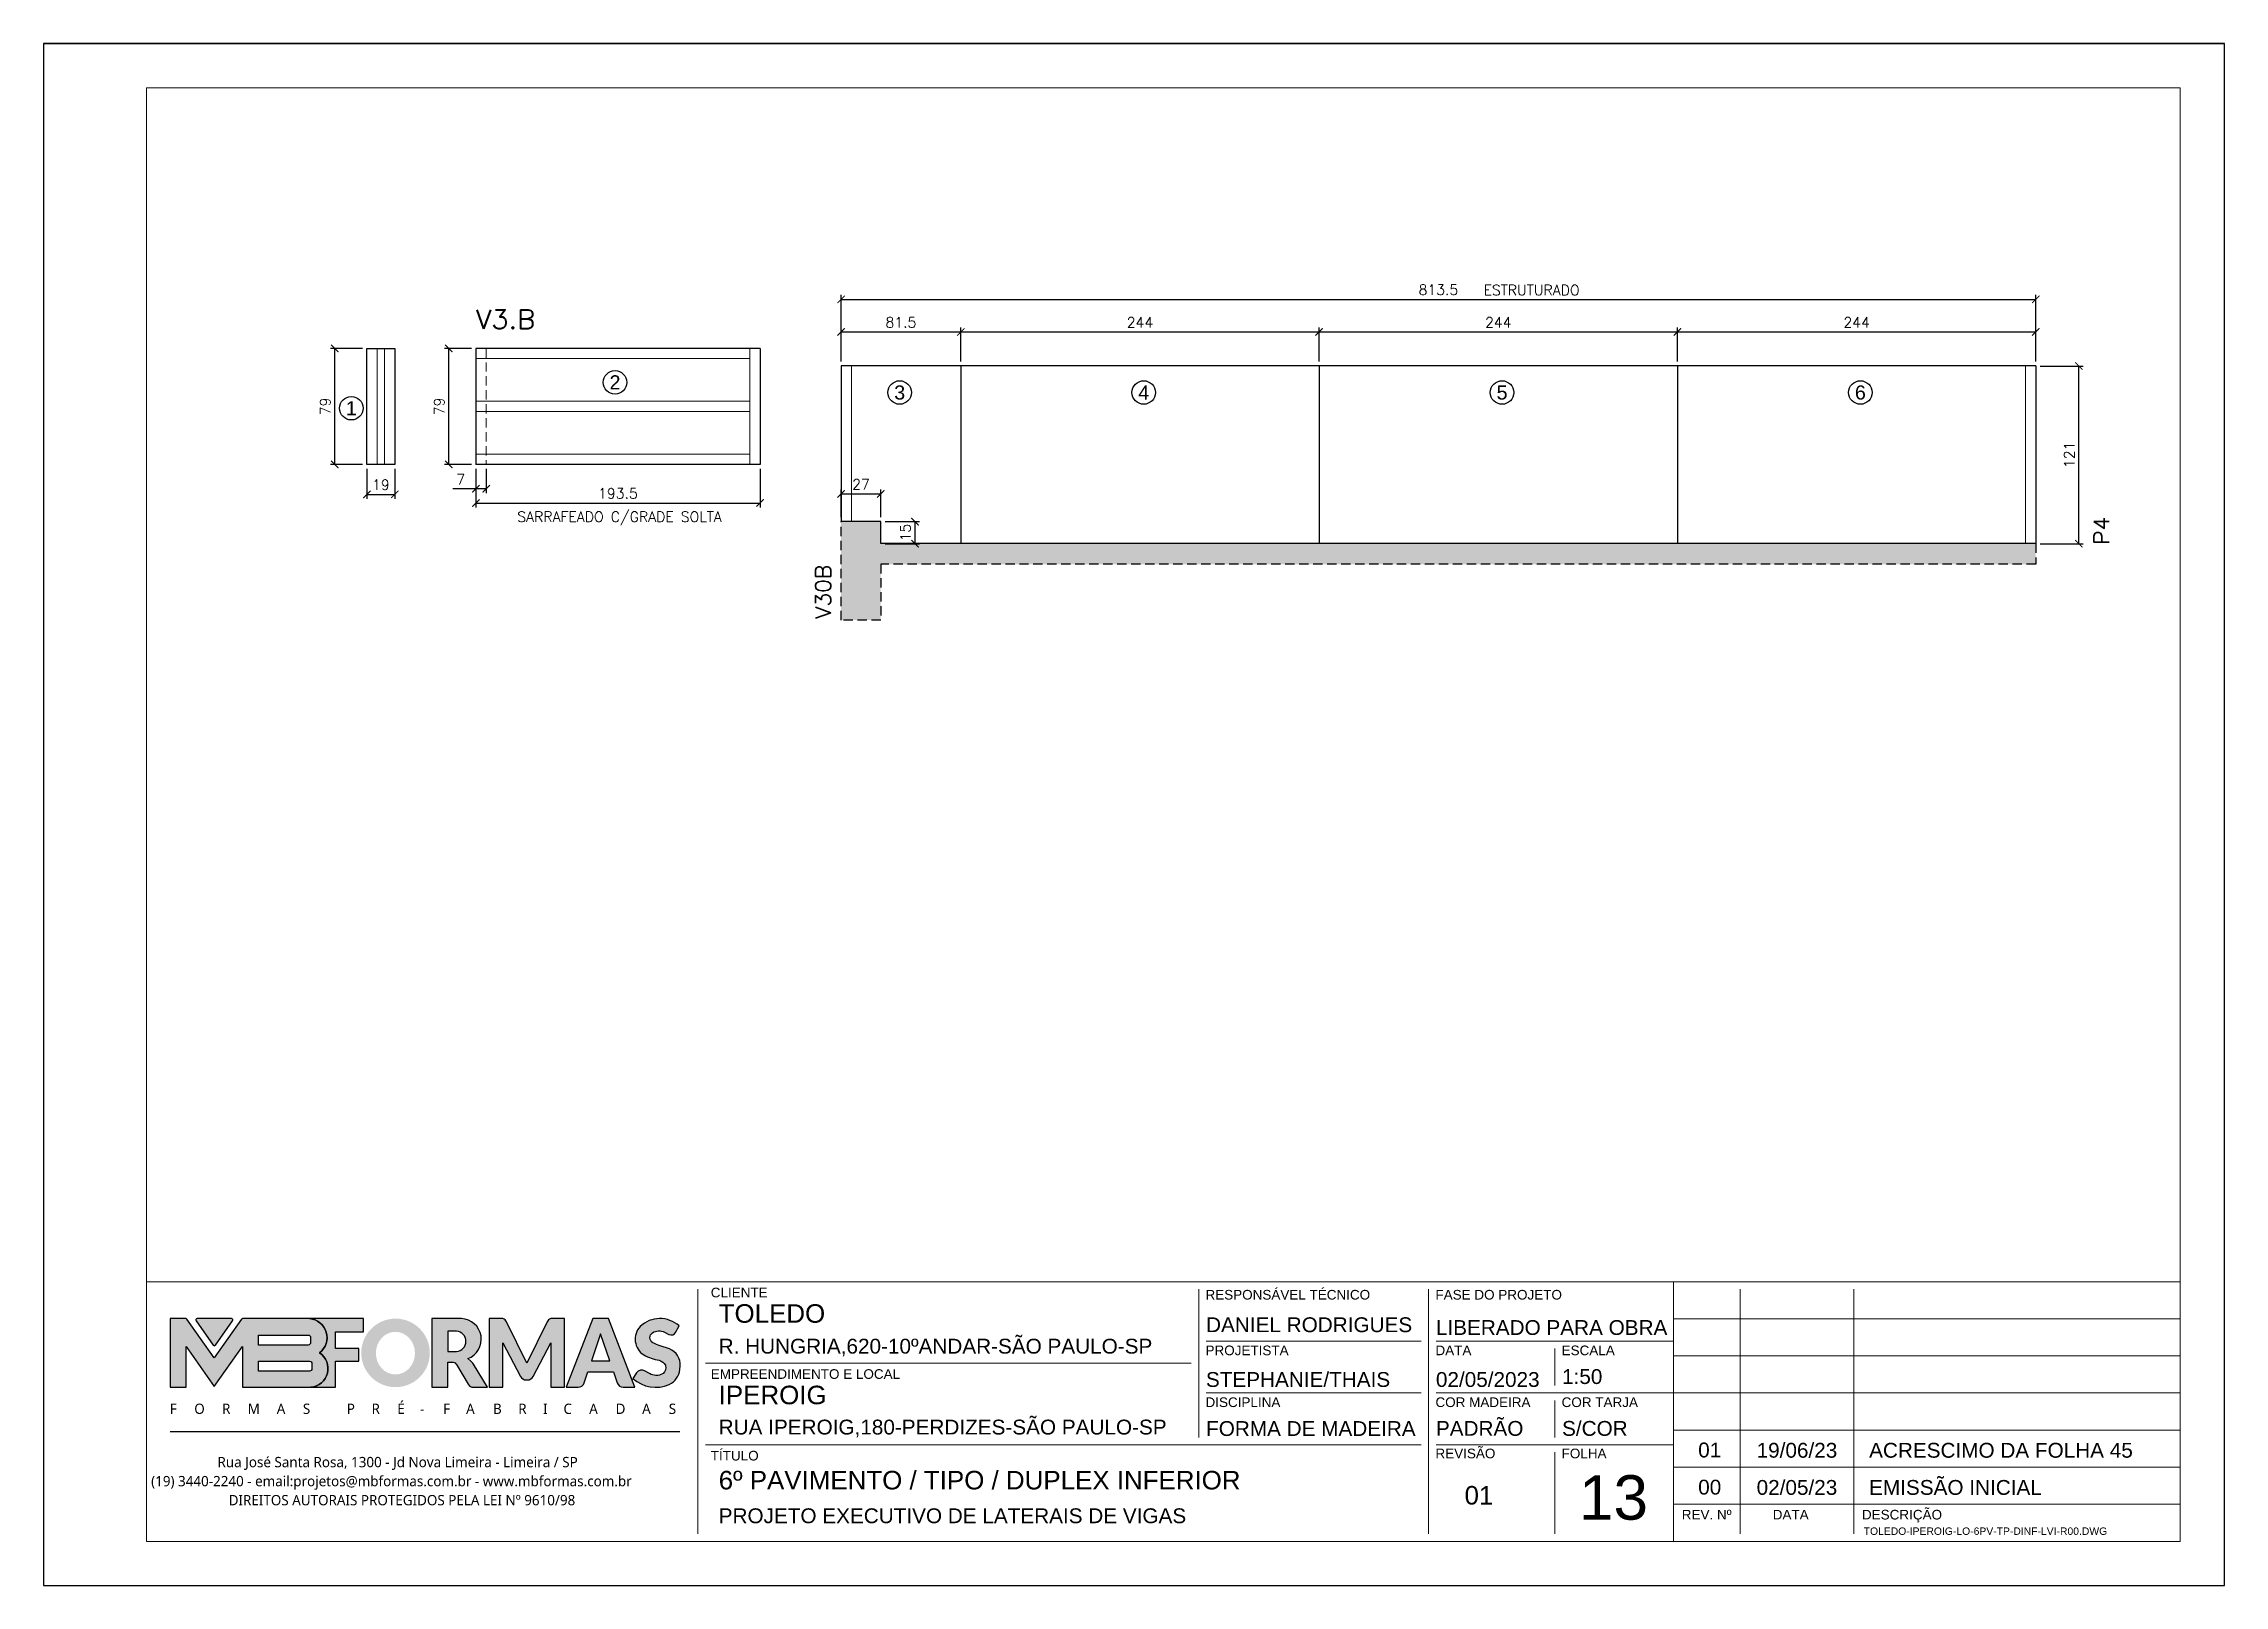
# Model space of a CAD drawing. Extents: x -23436 to 4767, y -4638 to 9755.
# Drawn here: x -19091 to -17606, y 5232 to 6282 of the extents above; entities that cross this region are included whole.
import ezdxf
from ezdxf.enums import TextEntityAlignment as Align

# ---------------------------------------------------------------- set-up
doc = ezdxf.new("R2010")
doc.units = 0
doc.header["$PDMODE"] = 2
doc.header["$PDSIZE"] = 10
doc.linetypes.add('HIDDEN', pattern=[9.525, 6.35, -3.175])
doc.layers.get('0').update_dxf_attribs({"lineweight": 13})
doc.layers.get('Defpoints').update_dxf_attribs({"lineweight": 13})
for name, color, linetype in [('Concreto', 250, 'HIDDEN'), ('Cota', 4, 'Continuous'), ('MB Logo', 255, 'Continuous'), ('Painéis', 200, 'Continuous'), ('Romaneio', 10, 'Continuous')]:
    doc.layers.add(name, color=color, linetype=linetype)
for name, color, linetype, lineweight in [('FOLHA MB', 7, 'Continuous', 13), ('N° Folha', 5, 'Continuous', 13), ('Sarr 2.2x7', 40, 'Continuous', 9), ('Texto Seção', 7, 'Continuous', 15)]:
    doc.layers.add(name, color=color, linetype=linetype, lineweight=lineweight)
doc.layers.add('Laje_Perimetro', color=7, linetype='Continuous', plot=False)
doc.styles.add('ARIAL', font='arial.ttf', dxfattribs={"oblique": 15, "height": 25})
doc.styles.add('MB_C01', font='arial.ttf', dxfattribs={"height": 1.3})
doc.styles.add('MB_C02', font='arial.ttf', dxfattribs={"height": 2})
doc.styles.add('MB_C03', font='arial.ttf', dxfattribs={"height": 2.5})
doc.styles.add('MB_C04', font='arial.ttf', dxfattribs={"height": 6})
doc.styles.add('MtXpl_Lucida_Sans_Un', font='l_10646.ttf')
doc.styles.add('REGUA-120', font='ROMANS.shx', dxfattribs={"height": 15})
doc.styles.add('ROMANS', font='romans.shx')
doc.dimstyles.new('Cota Paínel', dxfattribs={"dimtxt": 7, "dimasz": 5, "dimexe": 3, "dimexo": 3, "dimgap": 3, "dimtad": 1, "dimdec": 1, "dimzin": 12, "dimdsep": 46, "dimtxsty": 'ROMANS', "dimblk": 'ARCHTICK', "dimcen": 0, "dimclrd": 4, "dimclre": 4, "dimclrt": 1, "dimadec": 1, "dimazin": 3, "dimtfac": 1, "dimtdec": 1, "dimtmove": 0, "dimatfit": 3, "dimldrblk": 'OBLIQUE', "dimfxl": 1, "dimtolj": 1, "dimtzin": 12, "dimarcsym": 0})

msp = doc.modelspace()

# ---------------------------------------------------------------- texts
at = {"layer": 'N° Folha', "color": 5, "style": 'MB_C04'}
msp.add_text('13', height=30.306, dxfattribs=at).set_placement((-18045.93, 5277))
at = {"layer": 'Painéis', "color": 1, "char_height": 7, "attachment_point": 5, "style": 'ROMANS'}
for s, insert in [('\\A1;ESTRUTURADO', (-18078.14, 6114.44)), ('\\A1;SARRAFEADO C/GRADE SOLTA', (-18699.21, 5958.9))]:
    msp.add_mtext(s, dxfattribs=dict(at, insert=insert))
at = {"layer": 'Romaneio', "color": 0, "style": 'ARIAL'}
for s, p in [('2', (-18702.3, 6051.56)), ('3', (-18508.45, 6044.66)), ('4', (-18342.25, 6044.66)), ('5', (-18098.25, 6044.66)), ('6', (-17854.25, 6044.66)), ('1', (-18881.84, 6033.95))]:
    msp.add_text(s, height=9.6, dxfattribs=at).set_placement(p, align=Align.MIDDLE_CENTER)
at = {"layer": 'Texto Seção', "style": 'REGUA-120', "width": 1.05}
msp.add_text('V3.B', height=13, dxfattribs=at).set_placement((-18797.03, 6088.04))
for s, p in [('P4', (-17684.86, 5940.8)), ('V30B', (-18555.34, 5890.43))]:
    msp.add_text(s, height=10.4, rotation=90, dxfattribs=at).set_placement(p)

# ---------------------------------------------------------------- blocks, each defined once
blk = doc.blocks.new('MB-NOVO')
at = {"layer": 'MB Logo', "linetype": 'Continuous'}
h = blk.add_hatch(color=256, dxfattribs=at)
h.dxf.hatch_style = 1
h.set_gradient(color1=(242, 132, 69), color2=(247, 180, 141), rotation=90, tint=1)
h.paths.add_polyline_path([(-18529.6, 10980.8), (-18475.7, 10980.8, 0.706757), (-18468.7, 11008, 0.681802), (-18476.7, 11034.9), (-18529.4, 11034.9, 0.243712), (-18530.2, 11034.5), (-18551.7, 11003.9), (-18573.3, 11034.5, 0.243712), (-18574.1, 11034.9), (-18586.5, 11034.9), (-18586.5, 10980.8), (-18573.9, 10980.8), (-18573.9, 11012.9), (-18551.7, 10981.5), (-18529.6, 11012.9)])
h.paths.add_polyline_path([(-18516.8, 11014.1), (-18516.8, 11022), (-18477.8, 11022, -0.414214), (-18475.8, 11020), (-18475.8, 11016.1, -0.414214), (-18477.8, 11014.1)], flags=16)
h.paths.add_polyline_path([(-18516.8, 11001.4), (-18476.8, 11001.4, -0.414214), (-18474.8, 10999.4), (-18474.8, 10995.5, -0.414214), (-18476.8, 10993.5), (-18516.8, 10993.5)], flags=16)
at = {"layer": 'MB Logo', "true_color": 0x262626}
h = blk.add_hatch(color=250, dxfattribs=at)
h.dxf.hatch_style = 1
h.paths.add_polyline_path([(-18537.3, 11033.3, 0.60809), (-18538.1, 11034.9), (-18565.3, 11034.9, 0.60809), (-18566.1, 11033.3), (-18552.5, 11014, 0.518202), (-18550.9, 11014)])
h = blk.add_hatch(color=250, dxfattribs=at)
h.dxf.hatch_style = 1
h.paths.add_polyline_path([(-18456.2, 11011.3), (-18456.2, 11024.6), (-18434.2, 11024.6), (-18434.2, 11034.9), (-18476.7, 11034.9, -0.681802), (-18468.7, 11008, -0.706757), (-18475.7, 10980.8), (-18456.2, 10980.8), (-18456.2, 11001.4), (-18437.8, 11001.4), (-18437.8, 11011.3)])
h = blk.add_hatch(color=250, dxfattribs=at)
h.dxf.hatch_style = 1
h.paths.add_polyline_path([(-18435.9, 11007.9, 1), (-18381.9, 11007.9, 1)])
edge = h.paths.add_edge_path(flags=16)
edge.add_ellipse((-18409, 11007.7), major_axis=(0, 16.8), ratio=0.916255, start_angle=0, end_angle=360)
h = blk.add_hatch(color=250, dxfattribs=at)
h.dxf.hatch_style = 1
h.paths.add_polyline_path([(-18357, 11034.9), (-18380.2, 11034.9), (-18380.2, 10980.8), (-18367.6, 10980.8), (-18367.6, 11000.7), (-18363.4, 11000.7, -0.195765), (-18360.9, 10998.9), (-18351.8, 10983.2, 0.261385), (-18347.5, 10980.8), (-18336.4, 10980.8), (-18347.5, 10999, 0.082429), (-18349.6, 11001.5), (-18351.9, 11003.4, 0.81838)])
h.paths.add_polyline_path([(-18360.8, 11009), (-18367.6, 11009), (-18367.6, 11025), (-18360.8, 11025, -0.92578)], flags=16)
h = blk.add_hatch(color=250, dxfattribs=at)
h.dxf.hatch_style = 1
h.paths.add_polyline_path([(-18286.6, 11015.9), (-18286.6, 10980.8), (-18275.8, 10980.8), (-18275.8, 11034.9), (-18286.6, 11034.9, 0.216647), (-18289.4, 11032.4), (-18305.5, 10999.8), (-18321.6, 11032.7, 0.199908), (-18324.3, 11034.9), (-18335.2, 11034.9), (-18335.2, 10980.8), (-18324.3, 10980.8), (-18324.3, 11015.9), (-18310.4, 10989.3, 0.279644), (-18306, 10986.6, 0.340986), (-18300.5, 10989.3)])
h = blk.add_hatch(color=250, dxfattribs=at)
h.dxf.hatch_style = 1
h.paths.add_polyline_path([(-18274.4, 10980.8), (-18265, 10980.8, 0.322517), (-18260.2, 10984.3), (-18257.3, 10993), (-18237.2, 10993), (-18234.3, 10984.3, 0.322517), (-18229.5, 10980.8), (-18220.3, 10980.8), (-18241.2, 11034.9), (-18253.4, 11034.9)])
h.paths.add_polyline_path([(-18254.4, 11001.6), (-18247.3, 11023), (-18240.1, 11001.6)], flags=16)
h = blk.add_hatch(color=250, dxfattribs=at)
h.dxf.hatch_style = 1
h.paths.add_polyline_path([(-18206, 11024, -0.247671), (-18196.9, 11024.3), (-18193.5, 11022.5, 0.40799), (-18188.2, 11024.1), (-18185.4, 11029.1, 0.392837), (-18216.2, 11028.7, 0.467779), (-18213.3, 11006.3, 0.077523), (-18201.2, 11002.1, -0.214206), (-18196.1, 10997.9, -0.284295), (-18198.2, 10991.4, -0.26924), (-18208.8, 10991.6), (-18212.2, 10993.6, 0.407727), (-18219, 10992.1), (-18221.8, 10987.7, 0.296878), (-18193.2, 10983.1, 0.272251), (-18184.9, 10995.3), (-18184.6, 10997.9, 0.348906), (-18193.7, 11011.2), (-18200.4, 11013.5, -0.045018), (-18205.8, 11015.7, -0.618284)])
at = {"layer": 'MB Logo', "linetype": 'Continuous'}
blk.add_line((-18586.5, 10945.9), (-18184.8, 10945.9), dxfattribs=at)
at = {"layer": 'MB Logo', "color": 23, "linetype": 'Continuous', "true_color": 0xf28445}
for points in [[(-18573.3, 11034.5, 0.243712), (-18574.1, 11034.9), (-18586.5, 11034.9), (-18586.5, 10980.8), (-18573.9, 10980.8), (-18573.9, 11012.9), (-18551.7, 10981.5), (-18529.6, 11012.9), (-18529.6, 10980.8), (-18475.7, 10980.8, 0.706757), (-18468.7, 11008, 0.681802), (-18476.7, 11034.9), (-18529.4, 11034.9, 0.243712), (-18530.2, 11034.5), (-18551.7, 11003.9)], [(-18516.8, 11022), (-18477.8, 11022, -0.414214), (-18475.8, 11020), (-18475.8, 11016.1, -0.414214), (-18477.8, 11014.1), (-18516.8, 11014.1)], [(-18516.8, 11001.4), (-18476.8, 11001.4, -0.414214), (-18474.8, 10999.4), (-18474.8, 10995.5, -0.414214), (-18476.8, 10993.5), (-18516.8, 10993.5)]]:
    blk.add_lwpolyline(points, format="xyb", close=True, dxfattribs=at)
at = {"layer": 'MB Logo', "color": 250, "true_color": 0x262626}
for points in [[(-18537.3, 11033.3, 0.60809), (-18538.1, 11034.9), (-18565.3, 11034.9, 0.60809), (-18566.1, 11033.3), (-18552.5, 11014, 0.518202), (-18550.9, 11014)], [(-18437.8, 11011.3), (-18456.2, 11011.3), (-18456.2, 11024.6), (-18434.2, 11024.6), (-18434.2, 11034.9), (-18476.7, 11034.9, -0.681802), (-18468.7, 11008, -0.706757), (-18475.7, 10980.8), (-18456.2, 10980.8), (-18456.2, 11001.4), (-18437.8, 11001.4)], [(-18347.5, 10980.8), (-18336.4, 10980.8), (-18347.5, 10999, 0.082429), (-18349.6, 11001.5), (-18351.9, 11003.4, 0.81838), (-18357, 11034.9), (-18380.2, 11034.9), (-18380.2, 10980.8), (-18367.6, 10980.8), (-18367.6, 11000.7), (-18363.4, 11000.7, -0.209789), (-18360.8, 10998.7), (-18351.8, 10983.2, 0.261385)], [(-18286.6, 11015.9), (-18286.6, 10980.8), (-18275.8, 10980.8), (-18275.8, 11034.9), (-18286.6, 11034.9, 0.216647), (-18289.4, 11032.4), (-18305.5, 10999.8), (-18321.5, 11032.4, 0.216647), (-18324.3, 11034.9), (-18335.2, 11034.9), (-18335.2, 10980.8), (-18324.3, 10980.8), (-18324.3, 11015.9), (-18310.4, 10989.3, 0.279644), (-18306, 10986.6), (-18304.9, 10986.6, 0.279644), (-18300.5, 10989.3)], [(-18265, 10980.8, 0.322517), (-18260.2, 10984.3), (-18257.3, 10993), (-18237.2, 10993), (-18234.3, 10984.3, 0.322517), (-18229.5, 10980.8), (-18220.3, 10980.8), (-18241.2, 11034.9), (-18253.4, 11034.9), (-18274.4, 10980.8)], [(-18206.2, 11015.9, -0.549626), (-18206.4, 11023.8, -0.258723), (-18196.9, 11024.3), (-18193.5, 11022.5, 0.40799), (-18188.2, 11024.1), (-18185.4, 11029.1, 0.392837), (-18216.2, 11028.7, 0.467779), (-18213.3, 11006.3, 0.077523), (-18201.2, 11002.1, -0.203897), (-18196.3, 10998.2), (-18196.1, 10997.8, -0.267611), (-18198, 10991.6), (-18198.5, 10991.3, -0.261145), (-18208.8, 10991.6), (-18212.2, 10993.6, 0.407727), (-18219, 10992.1), (-18221.8, 10987.7, 0.296878), (-18193.2, 10983.1, 0.265963), (-18184.9, 10994.9), (-18184.7, 10997.6, 0.340466), (-18193.1, 11011), (-18200.4, 11013.5, -0.049298)], [(-18367.6, 11009), (-18360.8, 11009, 0.92578), (-18360.8, 11025), (-18367.6, 11025)]]:
    blk.add_lwpolyline(points, format="xyb", close=True, dxfattribs=at)
blk.add_lwpolyline([(-18247.3, 11023), (-18254.4, 11001.6), (-18240.1, 11001.6)], close=True, dxfattribs=at)
at = {"layer": 'MB Logo', "color": 250, "true_color": 0x262626, "style": 'MtXpl_Lucida_Sans_Un'}
for s, height, p in [('F', 8.12, (-18586.8, 10959.8)), ('O', 8.12, (-18567.5, 10959.8)), ('R', 8.12, (-18545.6, 10959.8)), ('M', 8.12, (-18525.4, 10959.8)), ('A', 8.12, (-18502.5, 10959.8)), ('S', 8.12, (-18481.9, 10959.8)), ('P', 8.12, (-18447.3, 10959.8)), ('R', 8.12, (-18427.8, 10959.8)), ('É', 8.12, (-18407.5, 10959.8)), ('-', 8.12, (-18389.6, 10959.8)), ('F', 8.12, (-18371.4, 10959.8)), ('A', 8.12, (-18353.3, 10959.8)), ('B', 8.12, (-18332.1, 10959.8)), ('R', 8.12, (-18312.2, 10959.8)), ('I', 8.12, (-18292.7, 10959.8)), ('C', 8.12, (-18276.6, 10959.8)), ('A', 8.12, (-18256.3, 10959.8)), ('D', 8.12, (-18235.5, 10959.8)), ('A', 8.12, (-18214.6, 10959.8)), ('S', 8.12, (-18193.6, 10959.8)), ('DIREITOS AUTORAIS PROTEGIDOS PELA LEI Nº 9610/98', 8.122, (-18540.4, 10887.8))]:
    blk.add_text(s, height=height, dxfattribs=at).set_placement(p)
at = {"layer": 'MB Logo', "style": 'MtXpl_Lucida_Sans_Un'}
for s, p in [('Rua José Santa Rosa, 1300 - Jd Nova Limeira - Limeira / SP', (-18549.2, 10917.8)), ('(19) 3440-2240 - email:projetos@mbformas.com.br - www.mbformas.com.br', (-18601.5, 10902.8))]:
    blk.add_text(s, height=8.122, dxfattribs=at).set_placement(p)
blk = doc.blocks.new('A$C169d8357')
at = {"layer": 'FOLHA MB', "color": 1}
for p, q in [((1109.8, 356.7), (70, 356.7)), ((1109.8, 356.7), (1109.8, 179.9)), ((1455, 356.7), (1109.8, 356.7)), ((445.6, 351.7), (445.6, 185)), ((786.6, 351.7), (786.6, 250.7)), ((943.1, 351.7), (943.1, 185)), ((1155.3, 185), (1155.3, 351.7)), ((1232.6, 351.7), (1232.6, 185)), ((1455, 331.5), (1109.8, 331.5)), ((938.1, 316.3), (791.6, 316.3)), ((1109.8, 316.3), (948.2, 316.3)), ((781.5, 301.2), (450.7, 301.2)), ((1029, 311.3), (1029, 286)), ((1455, 306.2), (1109.8, 306.2)), ((938.1, 281), (791.6, 281)), ((1109.8, 281), (948.2, 281)), ((1029, 275.9), (1029, 250.7)), ((1455, 281), (1109.8, 281)), ((1455, 255.7), (1109.8, 255.7)), ((938.1, 245.6), (450.7, 245.6)), ((1109.8, 245.6), (948.2, 245.6)), ((1029, 240.6), (1029, 185)), ((1455, 230.4), (1109.8, 230.4)), ((1455, 205.2), (1109.8, 205.2))]:
    blk.add_line(p, q, dxfattribs=at)
for points in [[(0, 1199.9), (0, 149.9), (1485, 149.9), (1485, 1199.9)], [(70, 1169.9), (70, 179.9), (1455, 179.9), (1455, 1169.9)]]:
    blk.add_lwpolyline(points, close=True, dxfattribs=at)
at = {"layer": 'MB Logo', "xscale": 0.8642040370897565, "yscale": 0.8642040370897565, "zscale": 0.8642040370897565}
blk.add_blockref('MB-NOVO', (16148.7, -9204.8), dxfattribs=at)
at = {"layer": 'FOLHA MB', "color": 6}
for s, height, style, p in [('CLIENTE', 6.57, 'MB_C01', (454.3, 346.1)), ('RESPONSÁVEL TÉCNICO', 6.566, 'MB_C01', (791.2, 344.6)), ('FASE DO PROJETO', 6.566, 'MB_C01', (947.8, 344.6)), ('R. HUNGRIA,620-10ºANDAR-SÃO PAULO-SP', 10.102, 'MB_C02', (459.7, 307.8)), ('PROJETISTA', 6.57, 'MB_C01', (791.2, 306.7)), ('DATA', 6.57, 'MB_C01', (947.8, 306.7)), ('ESCALA', 6.57, 'MB_C01', (1033.7, 306.7)), ('EMPREENDIMENTO E LOCAL', 6.566, 'MB_C01', (454.3, 290.6)), ('DISCIPLINA', 6.57, 'MB_C01', (791.2, 271.4)), ('COR MADEIRA', 6.566, 'MB_C01', (947.8, 271.4)), ('COR TARJA', 6.57, 'MB_C01', (1033.7, 271.4)), ('RUA IPEROIG,180-PERDIZES-SÃO PAULO-SP', 10.102, 'MB_C02', (459.7, 252.7)), ('TÍTULO', 6.57, 'MB_C01', (454.3, 235)), ('REVISÃO', 6.57, 'MB_C01', (947.8, 236.5)), ('FOLHA', 6.57, 'MB_C01', (1033.7, 236.5)), ('PROJETO EXECUTIVO DE LATERAIS DE VIGAS', 10.102, 'MB_C02', (459.7, 192.3))]:
    blk.add_text(s, height=height, dxfattribs=dict(at, style=style)).set_placement(p)
at = {"layer": 'FOLHA MB', "color": 5}
for s, height, style, p in [('TOLEDO', 12.63, 'MB_C03', (459.7, 328.8)), ('DANIEL RODRIGUES', 10.102, 'MB_C02', (791.6, 322.4)), ('LIBERADO PARA OBRA', 10.102, 'MB_C02', (948.1, 320.5)), ('1:50', 10.1, 'MB_C02', (1034, 287.1)), ('IPEROIG', 12.63, 'MB_C03', (459.7, 273.3)), ('STEPHANIE/THAIS', 10.102, 'MB_C02', (791.5, 285.1)), ('02/05/2023', 10.1, 'MB_C02', (948.1, 285.1)), ('FORMA DE MADEIRA', 10.102, 'MB_C02', (791.6, 251.7)), ('PADRÃO', 10.1, 'MB_C02', (948.1, 251.8)), ('S/COR', 10.1, 'MB_C02', (1034, 251.8)), ('01', 10.1, 'MB_C02', (1126.7, 237.1)), ('19/06/23', 10.1, 'MB_C02', (1166.5, 236.9)), ('ACRESCIMO DA FOLHA 45', 10.102, 'MB_C02', (1243.1, 236.9)), ('6º PAVIMENTO / TIPO / DUPLEX INFERIOR', 12.628, 'MB_C03', (459.7, 215.3)), ('EMISSÃO INICIAL', 10.102, 'MB_C02', (1243.1, 211.6)), ('01', 12.63, 'MB_C03', (967.6, 205)), ('00', 10.1, 'MB_C02', (1126.7, 211.8)), ('02/05/23', 10.1, 'MB_C02', (1166.5, 211.6))]:
    blk.add_text(s, height=height, dxfattribs=dict(at, style=style)).set_placement(p)
at = {"layer": 'FOLHA MB', "color": 6, "style": 'MB_C01'}
for s, p in [('REV. Nº', (1132.5, 198.1)), ('DATA', (1189.7, 198.1)), ('DESCRIÇÃO', (1265.5, 198.1))]:
    blk.add_text(s, height=6.57, dxfattribs=at).set_placement(p, align=Align.MIDDLE_CENTER)
at = {"layer": 'FOLHA MB', "insert": (1239.4, 189.4), "char_height": 5.051, "width": 210.818, "attachment_point": 1, "style": 'MB_C04'}
blk.add_mtext('TOLEDO-IPEROIG-LO-6PV-TP-DINF-LVI-R00.DWG', dxfattribs=at)
blk = doc.blocks.new('_ArchTick')
at = {"color": 0, "linetype": 'ByBlock', "const_width": 0.15}
blk.add_lwpolyline([(-0.5, -0.5), (0.5, 0.5)], dxfattribs=at)
blk = doc.blocks.new('*D185')
at = {"layer": 'Cota', "color": 4, "lineweight": -2, "transparency": 16777216}
for p, q in [((-18874.2, 6074.7), (-18896.1, 6074.7)), ((-18893.1, 5995.7), (-18893.1, 6074.7)), ((-18874.2, 5995.7), (-18896.1, 5995.7))]:
    blk.add_line(p, q, dxfattribs=at)
at = {"layer": 'Defpoints', "color": 0, "transparency": 16777216}
for p in [(-18893.1, 6074.7), (-18871.2, 6074.7), (-18871.2, 5995.7)]:
    blk.add_point(p, dxfattribs=at)
at = {"layer": 'Cota', "color": 4, "lineweight": -2, "transparency": 16777216, "xscale": 5, "yscale": 5, "zscale": 5}
for p, rotation in [((-18893.1, 6074.7), 90), ((-18893.1, 5995.7), 270)]:
    blk.add_blockref('_ArchTick', p, dxfattribs=dict(at, rotation=rotation))
at = {"layer": 'Cota', "color": 1, "transparency": 16777216, "insert": (-18899.6, 6035.2), "char_height": 7, "attachment_point": 5, "rotation": 90, "style": 'ROMANS'}
blk.add_mtext('\\A1;79', dxfattribs=at)
blk = doc.blocks.new('_OBLIQUE')
at = {"color": 0, "linetype": 'ByBlock', "lineweight": -2}
for p, q in [((0, 0), (-1, 0)), ((-0.5, -0.5), (0.5, 0.5))]:
    blk.add_line(p, q, dxfattribs=at)
blk = doc.blocks.new('*D186')
at = {"layer": 'Cota', "color": 4, "lineweight": -2, "transparency": 16777216}
for p, q in [((-18800, 6074.7), (-18818.5, 6074.7)), ((-18815.5, 5995.7), (-18815.5, 6074.7)), ((-18800, 5995.7), (-18818.5, 5995.7))]:
    blk.add_line(p, q, dxfattribs=at)
at = {"layer": 'Defpoints', "color": 0, "transparency": 16777216}
for p in [(-18815.5, 6074.7), (-18797, 6074.7), (-18797, 5995.7)]:
    blk.add_point(p, dxfattribs=at)
at = {"layer": 'Cota', "color": 4, "lineweight": -2, "transparency": 16777216, "xscale": 5, "yscale": 5, "zscale": 5}
for p, rotation in [((-18815.5, 6074.7), 90), ((-18815.5, 5995.7), 270)]:
    blk.add_blockref('_ArchTick', p, dxfattribs=dict(at, rotation=rotation))
at = {"layer": 'Cota', "color": 1, "transparency": 16777216, "insert": (-18822, 6035.2), "char_height": 7, "attachment_point": 5, "rotation": 90, "style": 'ROMANS'}
blk.add_mtext('\\A1;79', dxfattribs=at)
blk = doc.blocks.new('*D187')
at = {"layer": 'Cota', "color": 4, "lineweight": -2, "transparency": 16777216}
for p, q in [((-18871.2, 5992.7), (-18871.2, 5972.3)), ((-18852.2, 5992.7), (-18852.2, 5972.3)), ((-18871.2, 5975.3), (-18852.2, 5975.3))]:
    blk.add_line(p, q, dxfattribs=at)
at = {"layer": 'Defpoints', "color": 0, "transparency": 16777216}
for p in [(-18871.2, 5995.7), (-18852.2, 5995.7), (-18852.2, 5975.3)]:
    blk.add_point(p, dxfattribs=at)
at = {"layer": 'Cota', "color": 4, "lineweight": -2, "transparency": 16777216, "xscale": 5, "yscale": 5, "zscale": 5, "rotation": 180}
blk.add_blockref('_ArchTick', (-18871.2, 5975.3), dxfattribs=at)
at = {"layer": 'Cota', "color": 4, "lineweight": -2, "transparency": 16777216, "xscale": 5, "yscale": 5, "zscale": 5}
blk.add_blockref('_ArchTick', (-18852.2, 5975.3), dxfattribs=at)
at = {"layer": 'Cota', "color": 1, "transparency": 16777216, "insert": (-18861.7, 5981.8), "char_height": 7, "attachment_point": 5, "style": 'ROMANS'}
blk.add_mtext('\\A1;19', dxfattribs=at)
blk = doc.blocks.new('*D188')
at = {"layer": 'Cota', "color": 4, "lineweight": -2, "transparency": 16777216}
for p, q in [((-18797, 5992.7), (-18797, 5966.4)), ((-18603.5, 5992.7), (-18603.5, 5966.4)), ((-18797, 5969.4), (-18603.5, 5969.4))]:
    blk.add_line(p, q, dxfattribs=at)
at = {"layer": 'Defpoints', "color": 0, "transparency": 16777216}
for p in [(-18797, 5995.7), (-18603.5, 5995.7), (-18603.5, 5969.4)]:
    blk.add_point(p, dxfattribs=at)
at = {"layer": 'Cota', "color": 4, "lineweight": -2, "transparency": 16777216, "xscale": 5, "yscale": 5, "zscale": 5, "rotation": 180}
blk.add_blockref('_ArchTick', (-18797, 5969.4), dxfattribs=at)
at = {"layer": 'Cota', "color": 4, "lineweight": -2, "transparency": 16777216, "xscale": 5, "yscale": 5, "zscale": 5}
blk.add_blockref('_ArchTick', (-18603.5, 5969.4), dxfattribs=at)
at = {"layer": 'Cota', "color": 1, "transparency": 16777216, "insert": (-18700.3, 5975.9), "char_height": 7, "attachment_point": 5, "style": 'ROMANS'}
blk.add_mtext('\\A1;193.5', dxfattribs=at)
blk = doc.blocks.new('*D189')
at = {"layer": 'Cota', "color": 4, "lineweight": -2, "transparency": 16777216}
for p, q in [((-18797, 5992.7), (-18797, 5976.1)), ((-18790, 5992.7), (-18790, 5976.1)), ((-18797, 5979.1), (-18812.7, 5979.1)), ((-18790, 5979.1), (-18797, 5979.1))]:
    blk.add_line(p, q, dxfattribs=at)
at = {"layer": 'Defpoints', "color": 0, "transparency": 16777216}
for p in [(-18797, 5995.7), (-18790, 5995.7), (-18797, 5979.1)]:
    blk.add_point(p, dxfattribs=at)
at = {"layer": 'Cota', "color": 4, "lineweight": -2, "transparency": 16777216, "xscale": 5, "yscale": 5, "zscale": 5, "rotation": 180}
blk.add_blockref('_ArchTick', (-18797, 5979.1), dxfattribs=at)
at = {"layer": 'Cota', "color": 4, "lineweight": -2, "transparency": 16777216, "xscale": 5, "yscale": 5, "zscale": 5}
blk.add_blockref('_ArchTick', (-18790, 5979.1), dxfattribs=at)
at = {"layer": 'Cota', "color": 1, "transparency": 16777216, "insert": (-18807.4, 5985.6), "char_height": 7, "attachment_point": 5, "style": 'ROMANS'}
blk.add_mtext('\\A1;7', dxfattribs=at)
blk = doc.blocks.new('*D190')
at = {"layer": 'Cota', "color": 4, "lineweight": -2, "transparency": 16777216}
for p, q in [((-17731.8, 6062.7), (-17702.5, 6062.7)), ((-17705.5, 5941.7), (-17705.5, 6062.7)), ((-17731.8, 5941.7), (-17702.5, 5941.7))]:
    blk.add_line(p, q, dxfattribs=at)
at = {"layer": 'Defpoints', "color": 0, "transparency": 16777216}
for p in [(-17734.8, 6062.7), (-17705.5, 6062.7), (-17734.8, 5941.7)]:
    blk.add_point(p, dxfattribs=at)
at = {"layer": 'Cota', "color": 4, "lineweight": -2, "transparency": 16777216, "xscale": 5, "yscale": 5, "zscale": 5}
for p, rotation in [((-17705.5, 6062.7), 90), ((-17705.5, 5941.7), 270)]:
    blk.add_blockref('_ArchTick', p, dxfattribs=dict(at, rotation=rotation))
at = {"layer": 'Cota', "color": 1, "transparency": 16777216, "insert": (-17712, 6002.2), "char_height": 7, "attachment_point": 5, "rotation": 90, "style": 'ROMANS'}
blk.add_mtext('\\A1;121', dxfattribs=at)
blk = doc.blocks.new('*D191')
at = {"layer": 'Cota', "color": 4, "lineweight": -2, "transparency": 16777216}
for p, q in [((-18548.3, 6065.7), (-18548.3, 6088.9)), ((-18466.8, 6065.7), (-18466.8, 6088.9)), ((-18548.3, 6085.9), (-18466.8, 6085.9))]:
    blk.add_line(p, q, dxfattribs=at)
at = {"layer": 'Defpoints', "color": 0, "transparency": 16777216}
for p in [(-18466.8, 6085.9), (-18548.3, 6062.7), (-18466.8, 6062.7)]:
    blk.add_point(p, dxfattribs=at)
at = {"layer": 'Cota', "color": 4, "lineweight": -2, "transparency": 16777216, "xscale": 5, "yscale": 5, "zscale": 5, "rotation": 180}
blk.add_blockref('_ArchTick', (-18548.3, 6085.9), dxfattribs=at)
at = {"layer": 'Cota', "color": 4, "lineweight": -2, "transparency": 16777216, "xscale": 5, "yscale": 5, "zscale": 5}
blk.add_blockref('_ArchTick', (-18466.8, 6085.9), dxfattribs=at)
at = {"layer": 'Cota', "color": 1, "transparency": 16777216, "insert": (-18507.6, 6092.4), "char_height": 7, "attachment_point": 5, "style": 'ROMANS'}
blk.add_mtext('\\A1;81.5', dxfattribs=at)
blk = doc.blocks.new('*D192')
at = {"layer": 'Cota', "color": 4, "lineweight": -2, "transparency": 16777216}
for p, q in [((-18466.8, 6065.7), (-18466.8, 6088.9)), ((-18222.8, 6065.7), (-18222.8, 6088.9)), ((-18466.8, 6085.9), (-18222.8, 6085.9))]:
    blk.add_line(p, q, dxfattribs=at)
at = {"layer": 'Defpoints', "color": 0, "transparency": 16777216}
for p in [(-18222.8, 6085.9), (-18466.8, 6062.7), (-18222.8, 6062.7)]:
    blk.add_point(p, dxfattribs=at)
at = {"layer": 'Cota', "color": 4, "lineweight": -2, "transparency": 16777216, "xscale": 5, "yscale": 5, "zscale": 5, "rotation": 180}
blk.add_blockref('_ArchTick', (-18466.8, 6085.9), dxfattribs=at)
at = {"layer": 'Cota', "color": 4, "lineweight": -2, "transparency": 16777216, "xscale": 5, "yscale": 5, "zscale": 5}
blk.add_blockref('_ArchTick', (-18222.8, 6085.9), dxfattribs=at)
at = {"layer": 'Cota', "color": 1, "transparency": 16777216, "insert": (-18344.8, 6092.4), "char_height": 7, "attachment_point": 5, "style": 'ROMANS'}
blk.add_mtext('\\A1;244', dxfattribs=at)
blk = doc.blocks.new('*D193')
at = {"layer": 'Cota', "color": 4, "lineweight": -2, "transparency": 16777216}
for p, q in [((-18222.8, 6065.7), (-18222.8, 6088.9)), ((-17978.8, 6065.7), (-17978.8, 6088.9)), ((-18222.8, 6085.9), (-17978.8, 6085.9))]:
    blk.add_line(p, q, dxfattribs=at)
at = {"layer": 'Defpoints', "color": 0, "transparency": 16777216}
for p in [(-17978.8, 6085.9), (-18222.8, 6062.7), (-17978.8, 6062.7)]:
    blk.add_point(p, dxfattribs=at)
at = {"layer": 'Cota', "color": 4, "lineweight": -2, "transparency": 16777216, "xscale": 5, "yscale": 5, "zscale": 5, "rotation": 180}
blk.add_blockref('_ArchTick', (-18222.8, 6085.9), dxfattribs=at)
at = {"layer": 'Cota', "color": 4, "lineweight": -2, "transparency": 16777216, "xscale": 5, "yscale": 5, "zscale": 5}
blk.add_blockref('_ArchTick', (-17978.8, 6085.9), dxfattribs=at)
at = {"layer": 'Cota', "color": 1, "transparency": 16777216, "insert": (-18100.8, 6092.4), "char_height": 7, "attachment_point": 5, "style": 'ROMANS'}
blk.add_mtext('\\A1;244', dxfattribs=at)
blk = doc.blocks.new('*D194')
at = {"layer": 'Cota', "color": 4, "lineweight": -2, "transparency": 16777216}
for p, q in [((-17978.8, 6065.7), (-17978.8, 6088.9)), ((-17734.8, 6065.7), (-17734.8, 6088.9)), ((-17978.8, 6085.9), (-17734.8, 6085.9))]:
    blk.add_line(p, q, dxfattribs=at)
at = {"layer": 'Defpoints', "color": 0, "transparency": 16777216}
for p in [(-17734.8, 6085.9), (-17978.8, 6062.7), (-17734.8, 6062.7)]:
    blk.add_point(p, dxfattribs=at)
at = {"layer": 'Cota', "color": 4, "lineweight": -2, "transparency": 16777216, "xscale": 5, "yscale": 5, "zscale": 5, "rotation": 180}
blk.add_blockref('_ArchTick', (-17978.8, 6085.9), dxfattribs=at)
at = {"layer": 'Cota', "color": 4, "lineweight": -2, "transparency": 16777216, "xscale": 5, "yscale": 5, "zscale": 5}
blk.add_blockref('_ArchTick', (-17734.8, 6085.9), dxfattribs=at)
at = {"layer": 'Cota', "color": 1, "transparency": 16777216, "insert": (-17856.8, 6092.4), "char_height": 7, "attachment_point": 5, "style": 'ROMANS'}
blk.add_mtext('\\A1;244', dxfattribs=at)
blk = doc.blocks.new('*D195')
at = {"layer": 'Cota', "color": 4, "lineweight": -2, "transparency": 16777216}
for p, q in [((-18548.3, 6065.7), (-18548.3, 6111.1)), ((-18548.3, 6108.1), (-17734.8, 6108.1)), ((-17734.8, 6065.7), (-17734.8, 6111.1))]:
    blk.add_line(p, q, dxfattribs=at)
at = {"layer": 'Defpoints', "color": 0, "transparency": 16777216}
for p in [(-17734.8, 6108.1), (-18548.3, 6062.7), (-17734.8, 6062.7)]:
    blk.add_point(p, dxfattribs=at)
at = {"layer": 'Cota', "color": 4, "lineweight": -2, "transparency": 16777216, "xscale": 5, "yscale": 5, "zscale": 5, "rotation": 180}
blk.add_blockref('_ArchTick', (-18548.3, 6108.1), dxfattribs=at)
at = {"layer": 'Cota', "color": 4, "lineweight": -2, "transparency": 16777216, "xscale": 5, "yscale": 5, "zscale": 5}
blk.add_blockref('_ArchTick', (-17734.8, 6108.1), dxfattribs=at)
at = {"layer": 'Cota', "color": 1, "transparency": 16777216, "insert": (-18141.6, 6114.6), "char_height": 7, "attachment_point": 5, "style": 'ROMANS'}
blk.add_mtext('\\A1;813.5', dxfattribs=at)
blk = doc.blocks.new('*D196')
at = {"layer": 'Cota', "color": 4, "lineweight": -2, "transparency": 16777216}
for p, q in [((-18548.3, 5959.7), (-18548.3, 5978.6)), ((-18548.3, 5975.6), (-18521.3, 5975.6)), ((-18521.3, 5959.7), (-18521.3, 5978.6))]:
    blk.add_line(p, q, dxfattribs=at)
at = {"layer": 'Defpoints', "color": 0, "transparency": 16777216}
for p in [(-18521.3, 5975.6), (-18548.3, 5956.7), (-18521.3, 5956.7)]:
    blk.add_point(p, dxfattribs=at)
at = {"layer": 'Cota', "color": 4, "lineweight": -2, "transparency": 16777216, "xscale": 5, "yscale": 5, "zscale": 5, "rotation": 180}
blk.add_blockref('_ArchTick', (-18548.3, 5975.6), dxfattribs=at)
at = {"layer": 'Cota', "color": 4, "lineweight": -2, "transparency": 16777216, "xscale": 5, "yscale": 5, "zscale": 5}
blk.add_blockref('_ArchTick', (-18521.3, 5975.6), dxfattribs=at)
at = {"layer": 'Cota', "color": 1, "transparency": 16777216, "insert": (-18534.8, 5982.1), "char_height": 7, "attachment_point": 5, "style": 'ROMANS'}
blk.add_mtext('\\A1;27', dxfattribs=at)
blk = doc.blocks.new('*D197')
at = {"layer": 'Cota', "color": 4, "lineweight": -2, "transparency": 16777216}
for p, q in [((-18518.3, 5956.7), (-18495, 5956.7)), ((-18498, 5941.7), (-18498, 5956.7)), ((-18518.3, 5941.7), (-18495, 5941.7))]:
    blk.add_line(p, q, dxfattribs=at)
at = {"layer": 'Defpoints', "color": 0, "transparency": 16777216}
for p in [(-18521.3, 5956.7), (-18498, 5956.7), (-18521.3, 5941.7)]:
    blk.add_point(p, dxfattribs=at)
at = {"layer": 'Cota', "color": 4, "lineweight": -2, "transparency": 16777216, "xscale": 5, "yscale": 5, "zscale": 5}
for p, rotation in [((-18498, 5956.7), 90), ((-18498, 5941.7), 270)]:
    blk.add_blockref('_ArchTick', p, dxfattribs=dict(at, rotation=rotation))
at = {"layer": 'Cota', "color": 1, "transparency": 16777216, "insert": (-18504.5, 5949.2), "char_height": 7, "attachment_point": 5, "rotation": 90, "style": 'ROMANS'}
blk.add_mtext('\\A1;15', dxfattribs=at)

# ---------------------------------------------------------------- dimensions: what is measured, and where the dimension line sits
at = {"layer": 'Cota'}
for base, p1, p2, picture, middle in [((-17734.82, 6108.07), (-18548.32, 6062.72), (-17734.82, 6062.72), '*D195', (-18141.57, 6114.57)), ((-18466.82, 6085.88), (-18548.32, 6062.72), (-18466.82, 6062.72), '*D191', (-18507.57, 6092.38)), ((-18222.82, 6085.88), (-18466.82, 6062.72), (-18222.82, 6062.72), '*D192', (-18344.82, 6092.38)), ((-17978.82, 6085.88), (-18222.82, 6062.72), (-17978.82, 6062.72), '*D193', (-18100.82, 6092.38)), ((-17734.82, 6085.88), (-17978.82, 6062.72), (-17734.82, 6062.72), '*D194', (-17856.82, 6092.38)), ((-18852.19, 5975.27), (-18871.19, 5995.72), (-18852.19, 5995.72), '*D187', (-18861.69, 5981.77)), ((-18797.03, 5979.07), (-18790.03, 5995.72), (-18797.03, 5995.72), '*D189', (-18807.36, 5985.57)), ((-18603.53, 5969.43), (-18797.03, 5995.72), (-18603.53, 5995.72), '*D188', (-18700.28, 5975.93)), ((-18521.32, 5975.57), (-18548.32, 5956.72), (-18521.32, 5956.72), '*D196', (-18534.82, 5982.07))]:
    dim = msp.add_linear_dim(base=base, p1=p1, p2=p2, dimstyle='Cota Paínel', dxfattribs=at)
    dim.commit()
    dim.dimension.update_dxf_attribs({"geometry": picture, "text_midpoint": middle})
for base, p1, p2, picture, middle in [((-18893.12, 6074.72), (-18871.19, 5995.72), (-18871.19, 6074.72), '*D185', (-18899.62, 6035.22)), ((-18815.49, 6074.72), (-18797.03, 5995.72), (-18797.03, 6074.72), '*D186', (-18821.99, 6035.22)), ((-17705.49, 6062.72), (-17734.82, 5941.72), (-17734.82, 6062.72), '*D190', (-17711.99, 6002.22))]:
    dim = msp.add_linear_dim(base=base, p1=p1, p2=p2, angle=90, dimstyle='Cota Paínel', dxfattribs=at)
    dim.commit()
    dim.dimension.update_dxf_attribs({"geometry": picture, "text_midpoint": middle})
dim = msp.add_linear_dim(base=(-18498.04, 5956.72), p1=(-18521.32, 5941.72), p2=(-18521.32, 5956.72), angle=90, dimstyle='Cota Paínel', dxfattribs=at)
dim.commit()
dim.dimension.update_dxf_attribs({"geometry": '*D197', "text_midpoint": (-18498.04, 5949.22), "dimtype": 160})

# ---------------------------------------------------------------- hatches: boundary and pattern name
at = {"layer": 'Concreto'}
h = msp.add_hatch(dxfattribs=at)
h.set_pattern_fill('AR-CONC', color=256, scale=2.5)
h.set_pattern_definition([(50, (1665.978, 0), (17.931505, -1.568803), [1.875, -20.625]), (355, (1665.978, 0), (-3.468783, 18.804803), [1.5, -16.5]), (100.45144, (1667.472, -0.13), (14.462721, 17.236), [1.593505, -17.528553]), (46.1842, (1665.978, 5), (26.681033, -4.137982), [2.8125, -30.9375]), (96.63564, (1668.2, 4.655), (23.36655, 24.352965), [2.39026, -26.292844]), (351.18416, (1665.978, 5), (23.36655, 24.352965), [2.25, -24.75]), (21, (1668.478, 3.75), (14.922676, -10.065472), [1.875, -20.625]), (326, (1668.478, 3.75), (6.082883, 18.128751), [1.5, -16.5]), (71.451445, (1669.721, 2.911), (21.00556, 8.063279), [1.593505, -17.528553]), (37.5, (1665.9776, 0), (0.3039964, 8.3223463), [0, -16.3, 0, -16.75, 0, -16.5625]), (7.5, (1665.978, 0), (6.5767384, 9.8602928), [0, -9.55, 0, -15.925, 0, -6.3125]), (327.5, (1660.4026, 0), (13.345561, -0.5638718), [0, -6.25, 0, -19.5, 0, -25.875]), (317.5, (1657.903, 0), (14.579654, 2.5026246), [0, -8.125, 0, -12.95, 0, -18.375])])
h.paths.add_polyline_path([(-17734.82, 5941.72), (-18521.32, 5941.72), (-18521.32, 5956.72), (-18548.32, 5956.72), (-18548.32, 5889.72), (-18521.32, 5889.72), (-18521.32, 5927.72), (-17734.82, 5927.72)])

# ---------------------------------------------------------------- linework, layer by layer
for p, q in [((-18548.32, 5889.72), (-18548.32, 5956.72)), ((-17734.82, 5941.72), (-17734.82, 5927.72)), ((-17734.82, 5927.72), (-18521.32, 5927.72)), ((-18521.32, 5927.72), (-18521.32, 5889.72)), ((-18521.32, 5889.72), (-18548.32, 5889.72))]:
    msp.add_line(p, q, dxfattribs=at)
at = {"layer": 'Laje_Perimetro'}
msp.add_lwpolyline([(-17606.38, 6282.26), (-19091.4, 6282.26), (-19091.4, 5232.26), (-17606.38, 5232.26)], close=True, dxfattribs=at)
at = {"layer": 'Painéis'}
for p, q in [((-18871.19, 5995.72), (-18871.19, 6074.72)), ((-18871.19, 6074.72), (-18852.19, 6074.72)), ((-18852.19, 6074.72), (-18852.19, 5995.72)), ((-18603.53, 6074.72), (-18797.03, 6074.72)), ((-18797.03, 6074.72), (-18797.03, 5995.72)), ((-18603.53, 6074.72), (-18603.53, 5995.72)), ((-18548.32, 6062.72), (-18548.32, 5956.72)), ((-17734.82, 6062.72), (-18548.32, 6062.72)), ((-18466.82, 6062.72), (-18466.82, 5941.72)), ((-18222.82, 6062.72), (-18222.82, 5941.72)), ((-17978.82, 6062.72), (-17978.82, 5941.72)), ((-17734.82, 6062.72), (-17734.82, 5941.72)), ((-18852.19, 5995.72), (-18871.19, 5995.72)), ((-18603.53, 5995.72), (-18797.03, 5995.72)), ((-18521.32, 5956.72), (-18548.32, 5956.72)), ((-18521.32, 5941.72), (-18521.32, 5956.72)), ((-17734.82, 5941.72), (-18521.32, 5941.72))]:
    msp.add_line(p, q, dxfattribs=at)
at = {"layer": 'Romaneio'}
for centre in [(-18702.3, 6051.56), (-18508.45, 6044.66), (-18342.25, 6044.66), (-18098.25, 6044.66), (-17854.25, 6044.66), (-18881.84, 6033.95)]:
    msp.add_circle(centre, 8, dxfattribs=at)
at = {"layer": 'Sarr 2.2x7', "color": 50}
for p, q in [((-18871.19, 5995.72), (-18871.19, 6074.72)), ((-18871.19, 6074.72), (-18867.69, 6074.72)), ((-18864.19, 6074.72), (-18867.69, 6074.72)), ((-18864.19, 5995.72), (-18864.19, 6074.72)), ((-18859.19, 6074.72), (-18855.69, 6074.72)), ((-18859.19, 6074.72), (-18859.19, 5995.72)), ((-18852.19, 6074.72), (-18855.69, 6074.72)), ((-18852.19, 6074.72), (-18852.19, 5995.72)), ((-18797.03, 6074.72), (-18797.03, 6071.22)), ((-18797.03, 6074.72), (-18610.53, 6074.72)), ((-18610.53, 6074.72), (-18607.03, 6074.72)), ((-18610.53, 6074.72), (-18610.53, 5995.72)), ((-18610.53, 6074.72), (-18610.53, 6071.22)), ((-18603.53, 6074.72), (-18607.03, 6074.72)), ((-18603.53, 6074.72), (-18603.53, 5995.72)), ((-18797.03, 6067.72), (-18797.03, 6071.22)), ((-18797.03, 6067.72), (-18610.53, 6067.72)), ((-18610.53, 6067.72), (-18610.53, 6071.22)), ((-18548.32, 5956.72), (-18548.32, 6062.72)), ((-18548.32, 6062.72), (-18544.82, 6062.72)), ((-18541.32, 6062.72), (-18544.82, 6062.72)), ((-18541.32, 5956.72), (-18541.32, 6062.72)), ((-17741.82, 6062.72), (-17738.32, 6062.72)), ((-17741.82, 6062.72), (-17741.82, 5941.72)), ((-17734.82, 6062.72), (-17738.32, 6062.72)), ((-17734.82, 6062.72), (-17734.82, 5941.72)), ((-18797.03, 6038.72), (-18797.03, 6035.22)), ((-18797.03, 6038.72), (-18610.53, 6038.72)), ((-18797.03, 6031.72), (-18797.03, 6035.22)), ((-18797.03, 6031.72), (-18610.53, 6031.72)), ((-18610.53, 6038.72), (-18610.53, 6035.22)), ((-18610.53, 6031.72), (-18610.53, 6035.22)), ((-18610.53, 6002.72), (-18797.03, 6002.72)), ((-18797.03, 6002.72), (-18797.03, 5999.22)), ((-18610.53, 6002.72), (-18610.53, 5999.22)), ((-18871.19, 5995.72), (-18867.69, 5995.72)), ((-18864.19, 5995.72), (-18867.69, 5995.72)), ((-18859.19, 5995.72), (-18855.69, 5995.72)), ((-18852.19, 5995.72), (-18855.69, 5995.72)), ((-18797.03, 5995.72), (-18797.03, 5999.22)), ((-18610.53, 5995.72), (-18797.03, 5995.72)), ((-18610.53, 5995.72), (-18610.53, 5999.22)), ((-18610.53, 5995.72), (-18607.03, 5995.72)), ((-18603.53, 5995.72), (-18607.03, 5995.72)), ((-18548.32, 5956.72), (-18544.82, 5956.72)), ((-18541.32, 5956.72), (-18544.82, 5956.72)), ((-17741.82, 5941.72), (-17738.32, 5941.72)), ((-17734.82, 5941.72), (-17738.32, 5941.72))]:
    msp.add_line(p, q, dxfattribs=at)
at = {"layer": 'Sarr 2.2x7', "linetype": 'HIDDEN'}
msp.add_line((-18790.03, 6074.72), (-18790.03, 5995.72), dxfattribs=at)

# ---------------------------------------------------------------- block references
at = {"layer": 'MB Logo'}
msp.add_blockref('A$C169d8357', (-19091.4, 5082.32), dxfattribs=at)

msp.set_redraw_order([(e.dxf.handle, doc.entitydb.next_handle()) for e in msp.query("TEXT MTEXT ATTDEF DIMENSION ARC_DIMENSION")])  # texts and dimensions are drawn at this point

doc.saveas('drawing.dxf')
